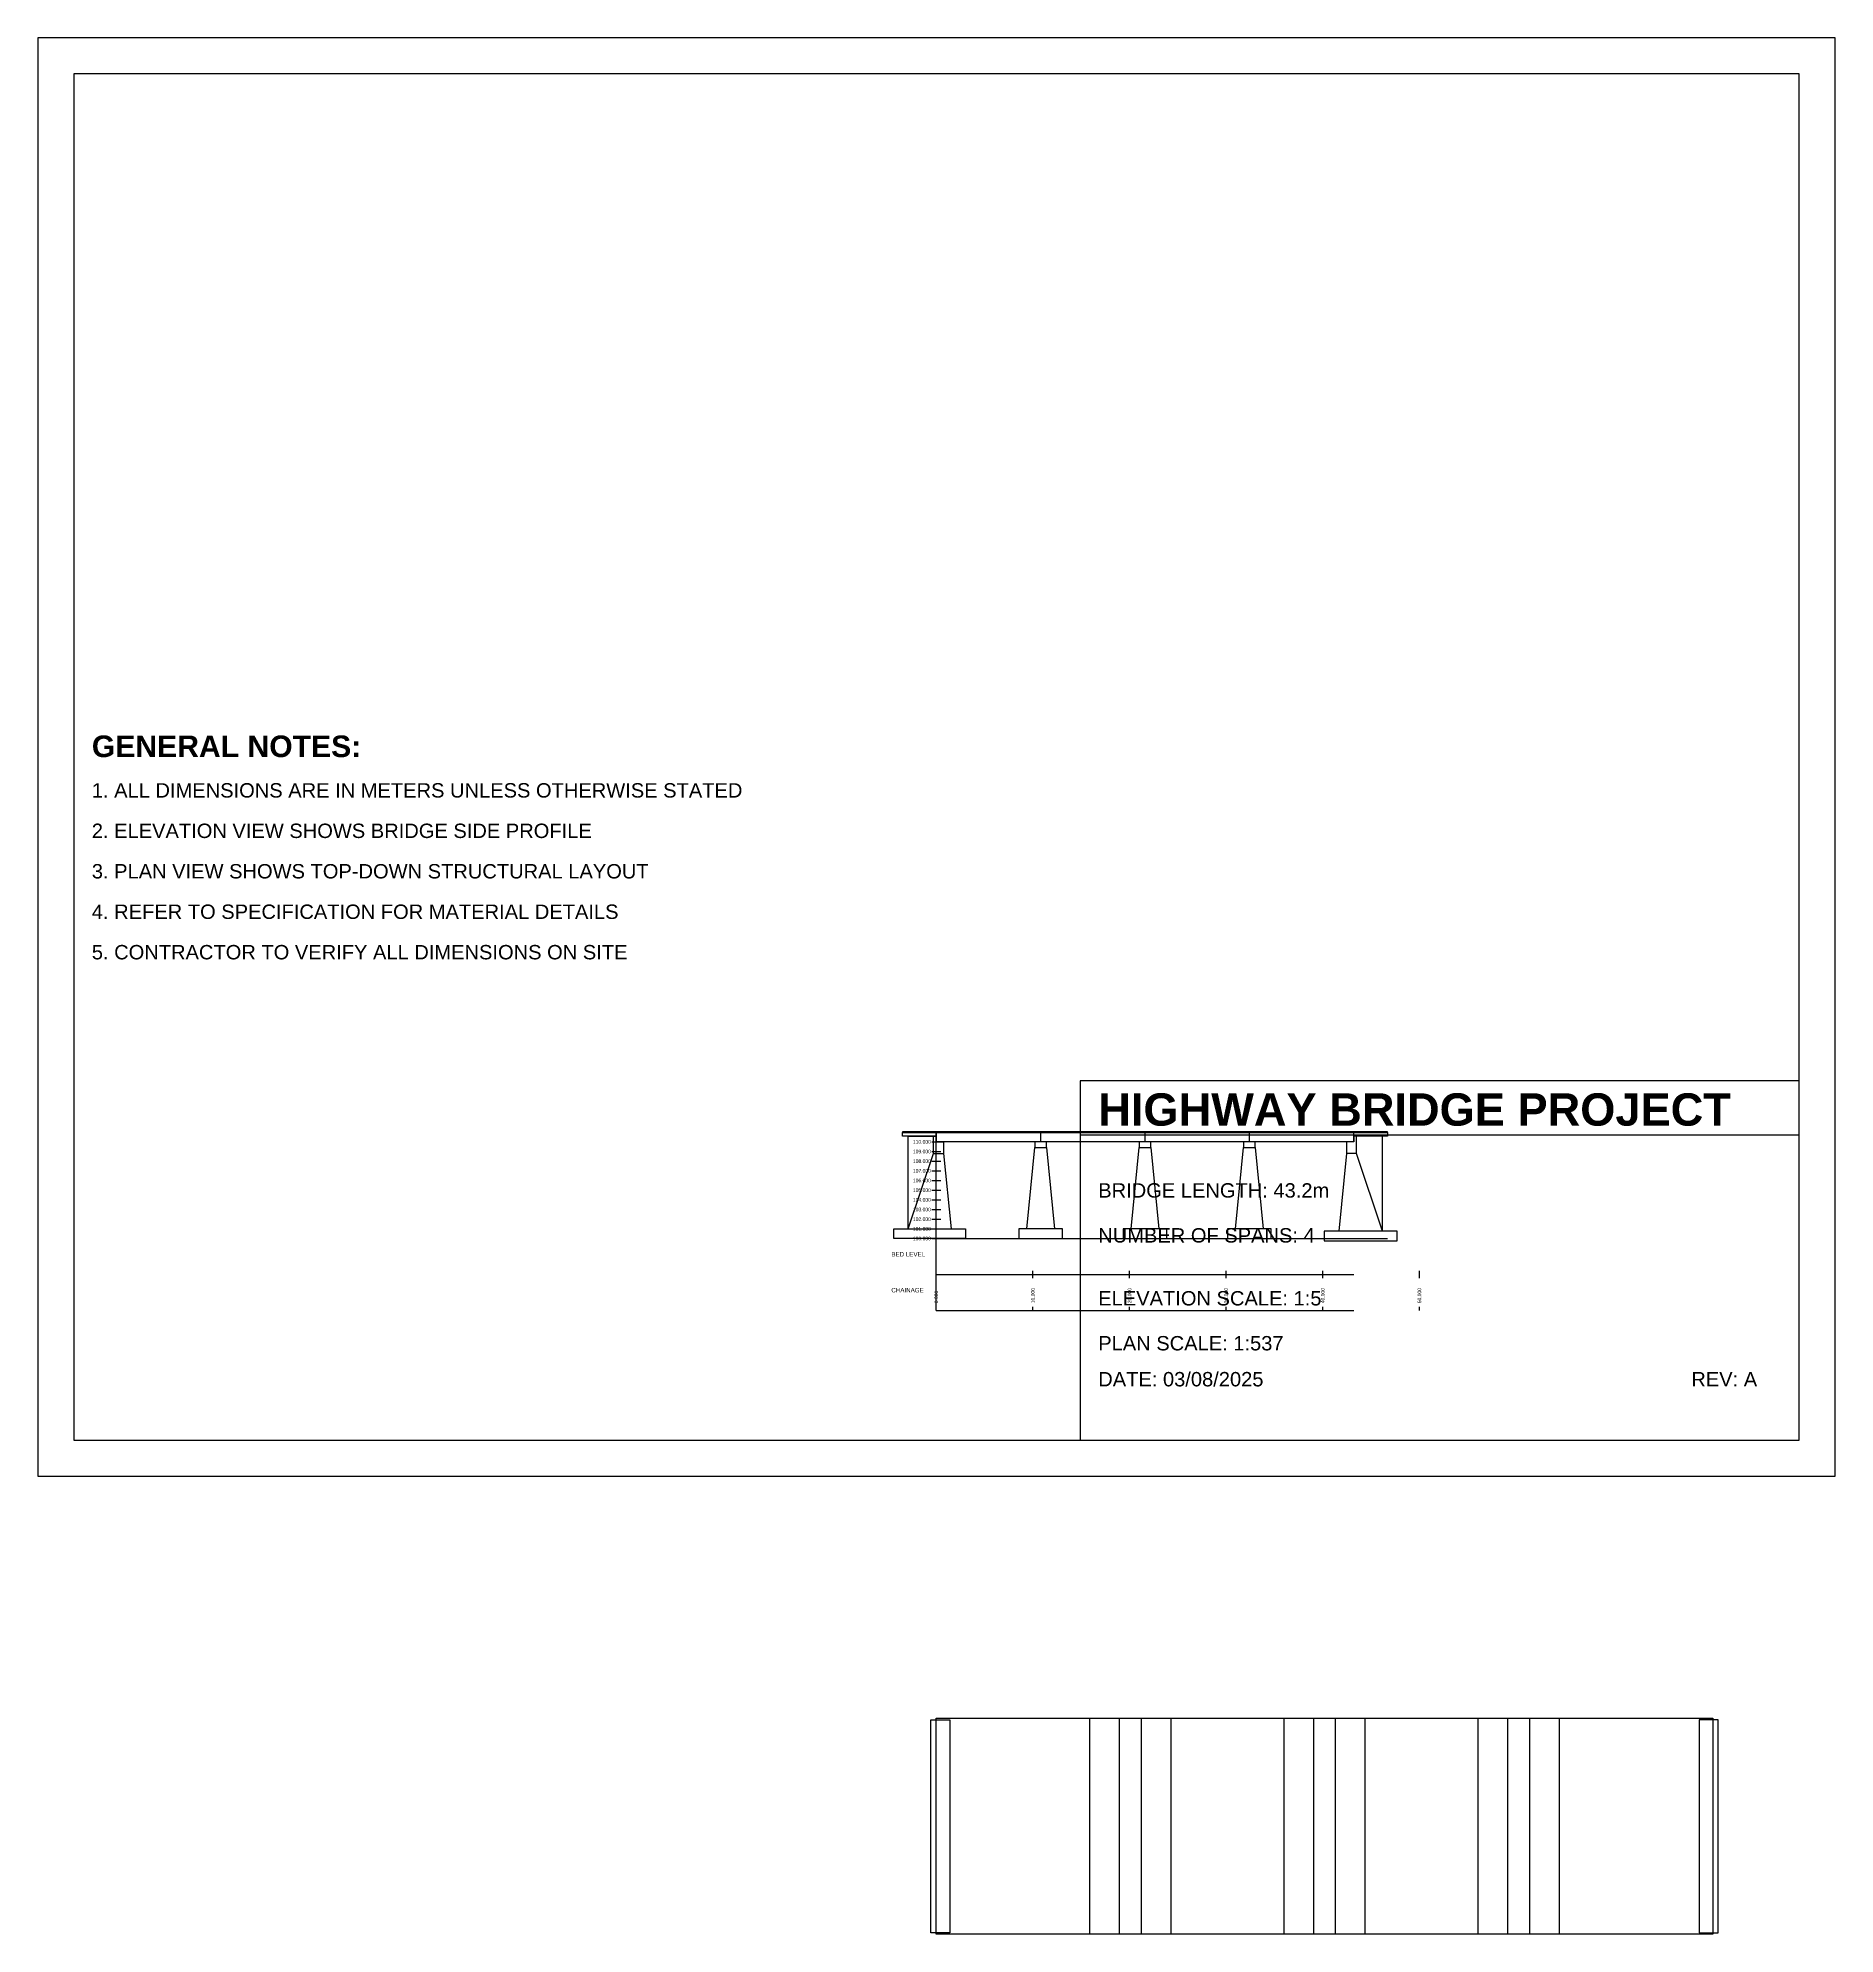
# Model space of a CAD drawing. Header units: metres. Extents: x -92978 to 93022, y -71860 to 124300.
import ezdxf

# ---------------------------------------------------------------- set-up
doc = ezdxf.new("R2010")
doc.units = ezdxf.units.M
doc.styles.add('Arial', font='Arial.ttf')
doc.styles.add('ARIAL_BOLD', font='arialbd.ttf')

msp = doc.modelspace()

# ---------------------------------------------------------------- linework, layer by layer
for p, q in [((-2900, 1100), (-2900, 10700)), ((-2900, 10700), (-300, 10700)), ((-465, 10100), (465, 10100)), ((0, -7340), (0, 11075)), ((46183.3, 10700), (43500, 10700)), ((46183.3, 850), (46183.3, 10700)), ((-465, 9100), (465, 9100)), ((-465, 8100), (465, 8100)), ((-300, 8900), (750, 8900)), ((43500, 8900), (42450, 8900)), ((-465, 7100), (465, 7100)), ((-465, 6100), (465, 6100)), ((-465, 5100), (465, 5100)), ((-465, 4100), (465, 4100)), ((-465, 3100), (465, 3100)), ((-465, 2100), (465, 2100)), ((-4400, 1100), (3030, 1100)), ((-465, 1100), (465, 1100)), ((-465, 100), (465, 100)), ((-465, 100), (465, 100)), ((-3.5, 100), (46700, 100)), ((47683.3, 850), (40145, 850)), ((0, -3992), (0, -3248)), ((0, -3620), (43200, -3620)), ((10000, -3992), (10000, -3248)), ((20000, -3992), (20000, -3248)), ((30000, -3992), (30000, -3248)), ((40000, -3992), (40000, -3248)), ((50000, -3992), (50000, -3248)), ((0, -7340), (0, -6968)), ((0, -7340), (43200, -7340)), ((10000, -7340), (10000, -6968)), ((20000, -7340), (20000, -6968)), ((30000, -7340), (30000, -6968)), ((40000, -7340), (40000, -6968)), ((50000, -7340), (50000, -6968))]:
    msp.add_line(p, q)
at = {"color": 7}
msp.add_line((14901.6, 10840), (89301.6, 10840), dxfattribs=at)
for points in [[(-92978.4, -24500), (93021.6, -24500), (93021.6, 124300), (-92978.4, 124300), (-92978.4, -24500)], [(-89258.4, -20780), (89301.6, -20780), (89301.6, 120580), (-89258.4, 120580), (-89258.4, -20780)], [(14901.6, -20780), (89301.6, -20780), (89301.6, 16420), (14901.6, 16420), (14901.6, -20780)]]:
    msp.add_lwpolyline(points, close=True, dxfattribs=at)
for points in [[(0, 10700), (0, 10100), (750, 10100), (750, 8900), (1530, 1100), (1530, 1100), (3030, 1100), (3030, 100), (-4400, 100), (-4400, 1100), (-2900, 1100), (-2900, 1100), (-300, 8900), (-300, 10700), (0, 10700)], [(-3500, 11075), (46700, 11075), (46700, 11150), (-3500, 11150), (-3500, 11075)], [(-3500, 11075), (0, 11075), (0, 10700), (-3500, 10700), (-3500, 11075)], [(25, 11075), (10775, 11075), (10775, 10100), (25, 10100), (25, 11075)], [(10200, 9500), (11400, 9500), (11400, 10100), (10200, 10100), (10200, 9500)], [(10825, 11075), (21575, 11075), (21575, 10100), (10825, 10100), (10825, 11075)], [(21000, 9500), (22200, 9500), (22200, 10100), (21000, 10100), (21000, 9500)], [(21625, 11075), (32375, 11075), (32375, 10100), (21625, 10100), (21625, 11075)], [(31800, 9500), (33000, 9500), (33000, 10100), (31800, 10100), (31800, 9500)], [(32425, 11075), (43175, 11075), (43175, 10100), (32425, 10100), (32425, 11075)], [(43200, 10700), (43200, 10100), (42450, 10100), (42450, 8900), (41645, 850), (41645, 850), (40145, 850), (40145, -150), (47683.3, -150), (47683.3, 850), (46183.3, 850), (46183.3, 850), (43500, 8900), (43500, 10700), (43200, 10700)], [(43200, 11075), (46700, 11075), (46700, 10700), (43200, 10700), (43200, 11075)], [(10200, 9500), (11400, 9500), (12240, 1100), (9360, 1100), (10200, 9500)], [(21000, 9500), (22200, 9500), (23040, 1100), (20160, 1100), (21000, 9500)], [(31800, 9500), (33000, 9500), (33840, 1100), (30960, 1100), (31800, 9500)], [(8550, 100), (13050, 100), (13050, 1100), (8550, 1100), (8550, 100)], [(19350, 100), (23850, 100), (23850, 1100), (19350, 1100), (19350, 100)], [(30150, 100), (34650, 100), (34650, 1100), (30150, 1100), (30150, 100)], [(-558, -49679.5), (1395, -49679.5), (1395, -71720.5), (-558, -71720.5), (-558, -49679.5)], [(0, -49540), (80352, -49540), (80352, -71860), (0, -71860), (0, -49540)], [(15903, -49540), (24273, -49540), (24273, -71860), (15903, -71860), (15903, -49540)], [(18972, -49540), (21204, -49540), (21204, -71860), (18972, -71860), (18972, -49540)], [(35991, -49540), (44361, -49540), (44361, -71860), (35991, -71860), (35991, -49540)], [(39060, -49540), (41292, -49540), (41292, -71860), (39060, -71860), (39060, -49540)], [(56079, -49540), (64449, -49540), (64449, -71860), (56079, -71860), (56079, -49540)], [(59148, -49540), (61380, -49540), (61380, -71860), (59148, -71860), (59148, -49540)], [(80910, -49679.5), (78957, -49679.5), (78957, -71720.5), (80910, -71720.5), (80910, -49679.5)]]:
    msp.add_lwpolyline(points, close=True)

# ---------------------------------------------------------------- texts
for s, height, style, p in [('GENERAL NOTES:', 2232, 'ARIAL_BOLD', (-87398.4, 49900)), ('1. ALL DIMENSIONS ARE IN METERS UNLESS OTHERWISE STATED', 1488, 'ARIAL', (-87398.4, 45715)), ('2. ELEVATION VIEW SHOWS BRIDGE SIDE PROFILE', 1488, 'ARIAL', (-87398.4, 41530)), ('3. PLAN VIEW SHOWS TOP-DOWN STRUCTURAL LAYOUT', 1488, 'ARIAL', (-87398.4, 37345)), ('4. REFER TO SPECIFICATION FOR MATERIAL DETAILS', 1488, 'ARIAL', (-87398.4, 33160)), ('5. CONTRACTOR TO VERIFY ALL DIMENSIONS ON SITE', 1488, 'ARIAL', (-87398.4, 28975)), ('HIGHWAY BRIDGE PROJECT', 3348, 'ARIAL_BOLD', (16761.6, 11770)), ('BRIDGE LENGTH: 43.2m', 1488, 'ARIAL', (16761.6, 4330)), ('NUMBER OF SPANS: 4', 1488, 'ARIAL', (16761.6, -320)), ('ELEVATION SCALE: 1:5', 1488, 'ARIAL', (16761.6, -6830)), ('PLAN SCALE: 1:537', 1488, 'ARIAL', (16761.6, -11480)), ('DATE: 03/08/2025', 1488, 'ARIAL', (16761.6, -15200)), ('REV: A', 1488, 'ARIAL', (78141.6, -15200))]:
    msp.add_text(s, height=height, dxfattribs=dict(style=style)).set_placement(p)
for s, height, p in [('110.000', 372, (-2418, 9914)), ('109.000', 372, (-2418, 8914)), ('108.000', 372, (-2418, 7914)), ('107.000', 372, (-2418, 6914)), ('106.000', 372, (-2418, 5914)), ('105.000', 372, (-2418, 4914)), ('104.000', 372, (-2418, 3914)), ('103.000', 372, (-2418, 2914)), ('102.000', 372, (-2418, 1914)), ('101.000', 372, (-2418, 914)), ('100.000', 372, (-2418, -86)), ('BED LEVEL', 465, (-4650, -1760)), ('CHAINAGE', 465, (-4650, -5480))]:
    msp.add_text(s, height=height).set_placement(p)
for s, p in [('0.000', (186, -6596)), ('10.000', (10186, -6596)), ('20.000', (20186, -6596)), ('30.000', (30186, -6596)), ('40.000', (40186, -6596)), ('50.000', (50186, -6596))]:
    msp.add_text(s, height=372, rotation=90).set_placement(p)

doc.saveas('drawing.dxf')
